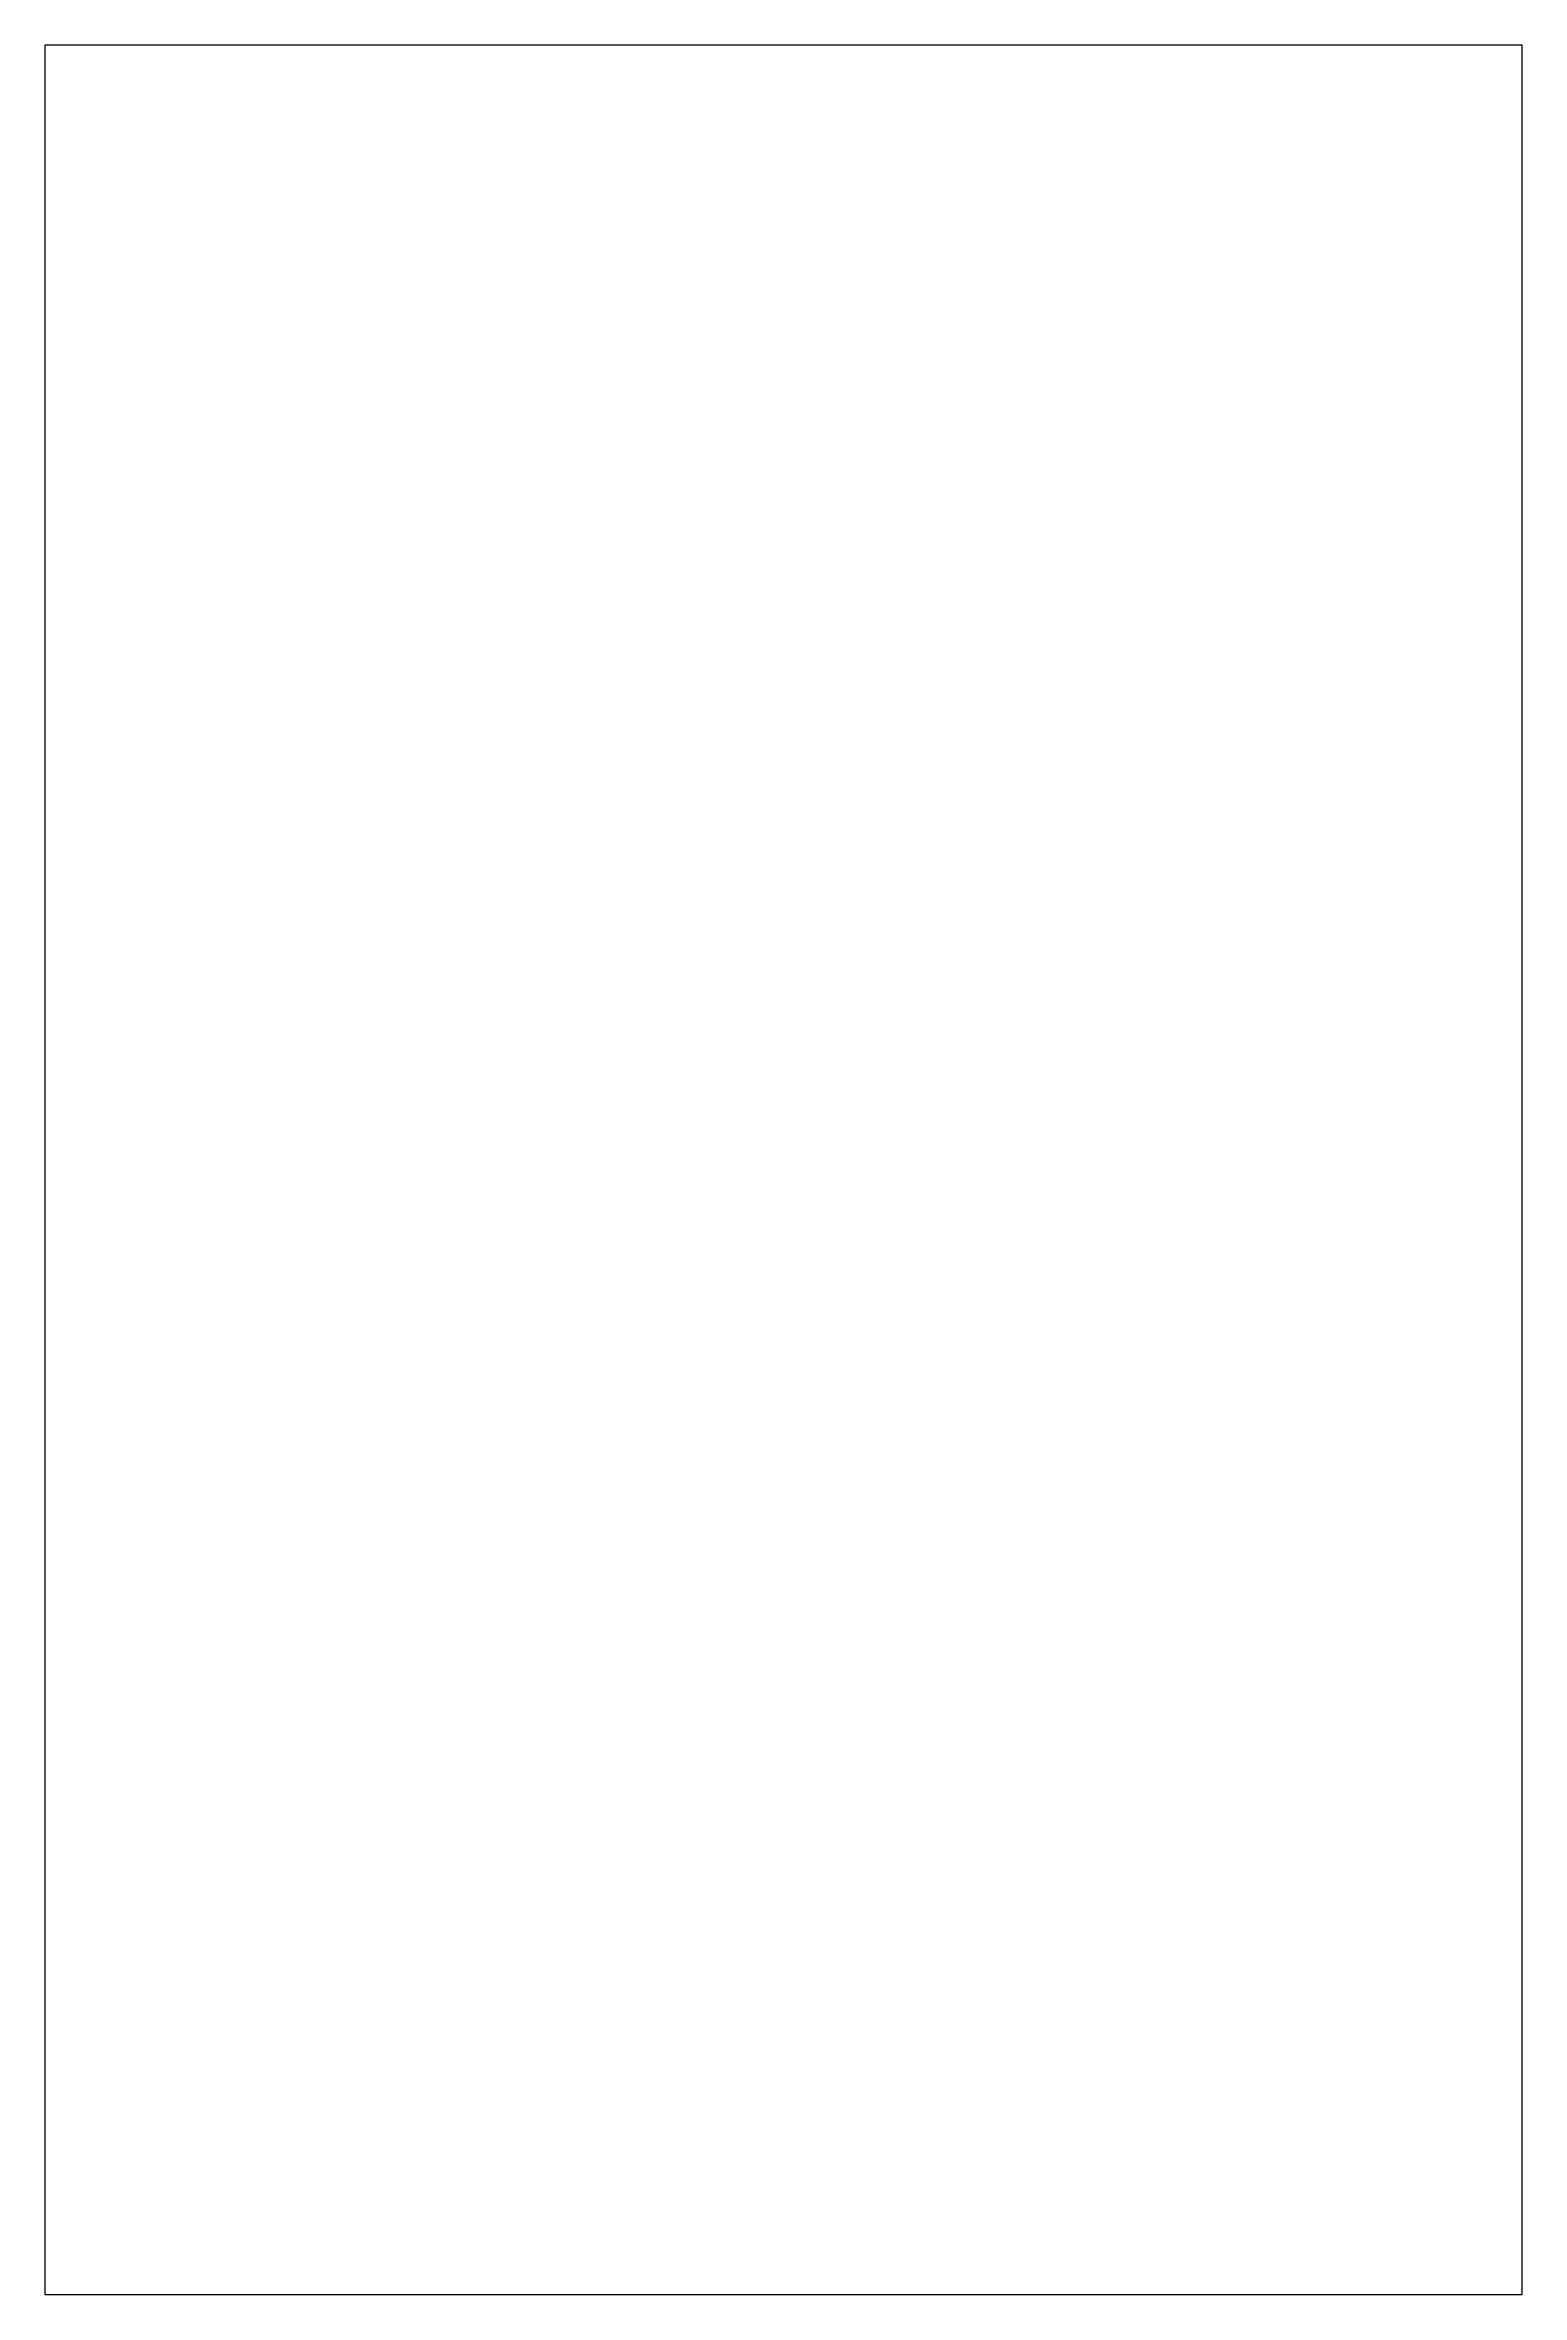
# Model space of a CAD drawing. Extents: x -152830 to 1281226, y -304852 to -2349.
# Drawn here: x 1237723 to 1281226, y -82388 to -16110 of the extents above; entities that cross this region are included whole.
import ezdxf

# ---------------------------------------------------------------- set-up
doc = ezdxf.new("R2010")
doc.units = 0
doc.header["$LTSCALE"] = 100

msp = doc.modelspace()

# ---------------------------------------------------------------- linework, layer by layer
msp.add_lwpolyline([(1237722.702657, -16109.601076), (1281225.771418, -16109.601076), (1281225.771418, -82387.544721), (1237722.702657, -82387.544721)], close=True)

doc.saveas('drawing.dxf')
